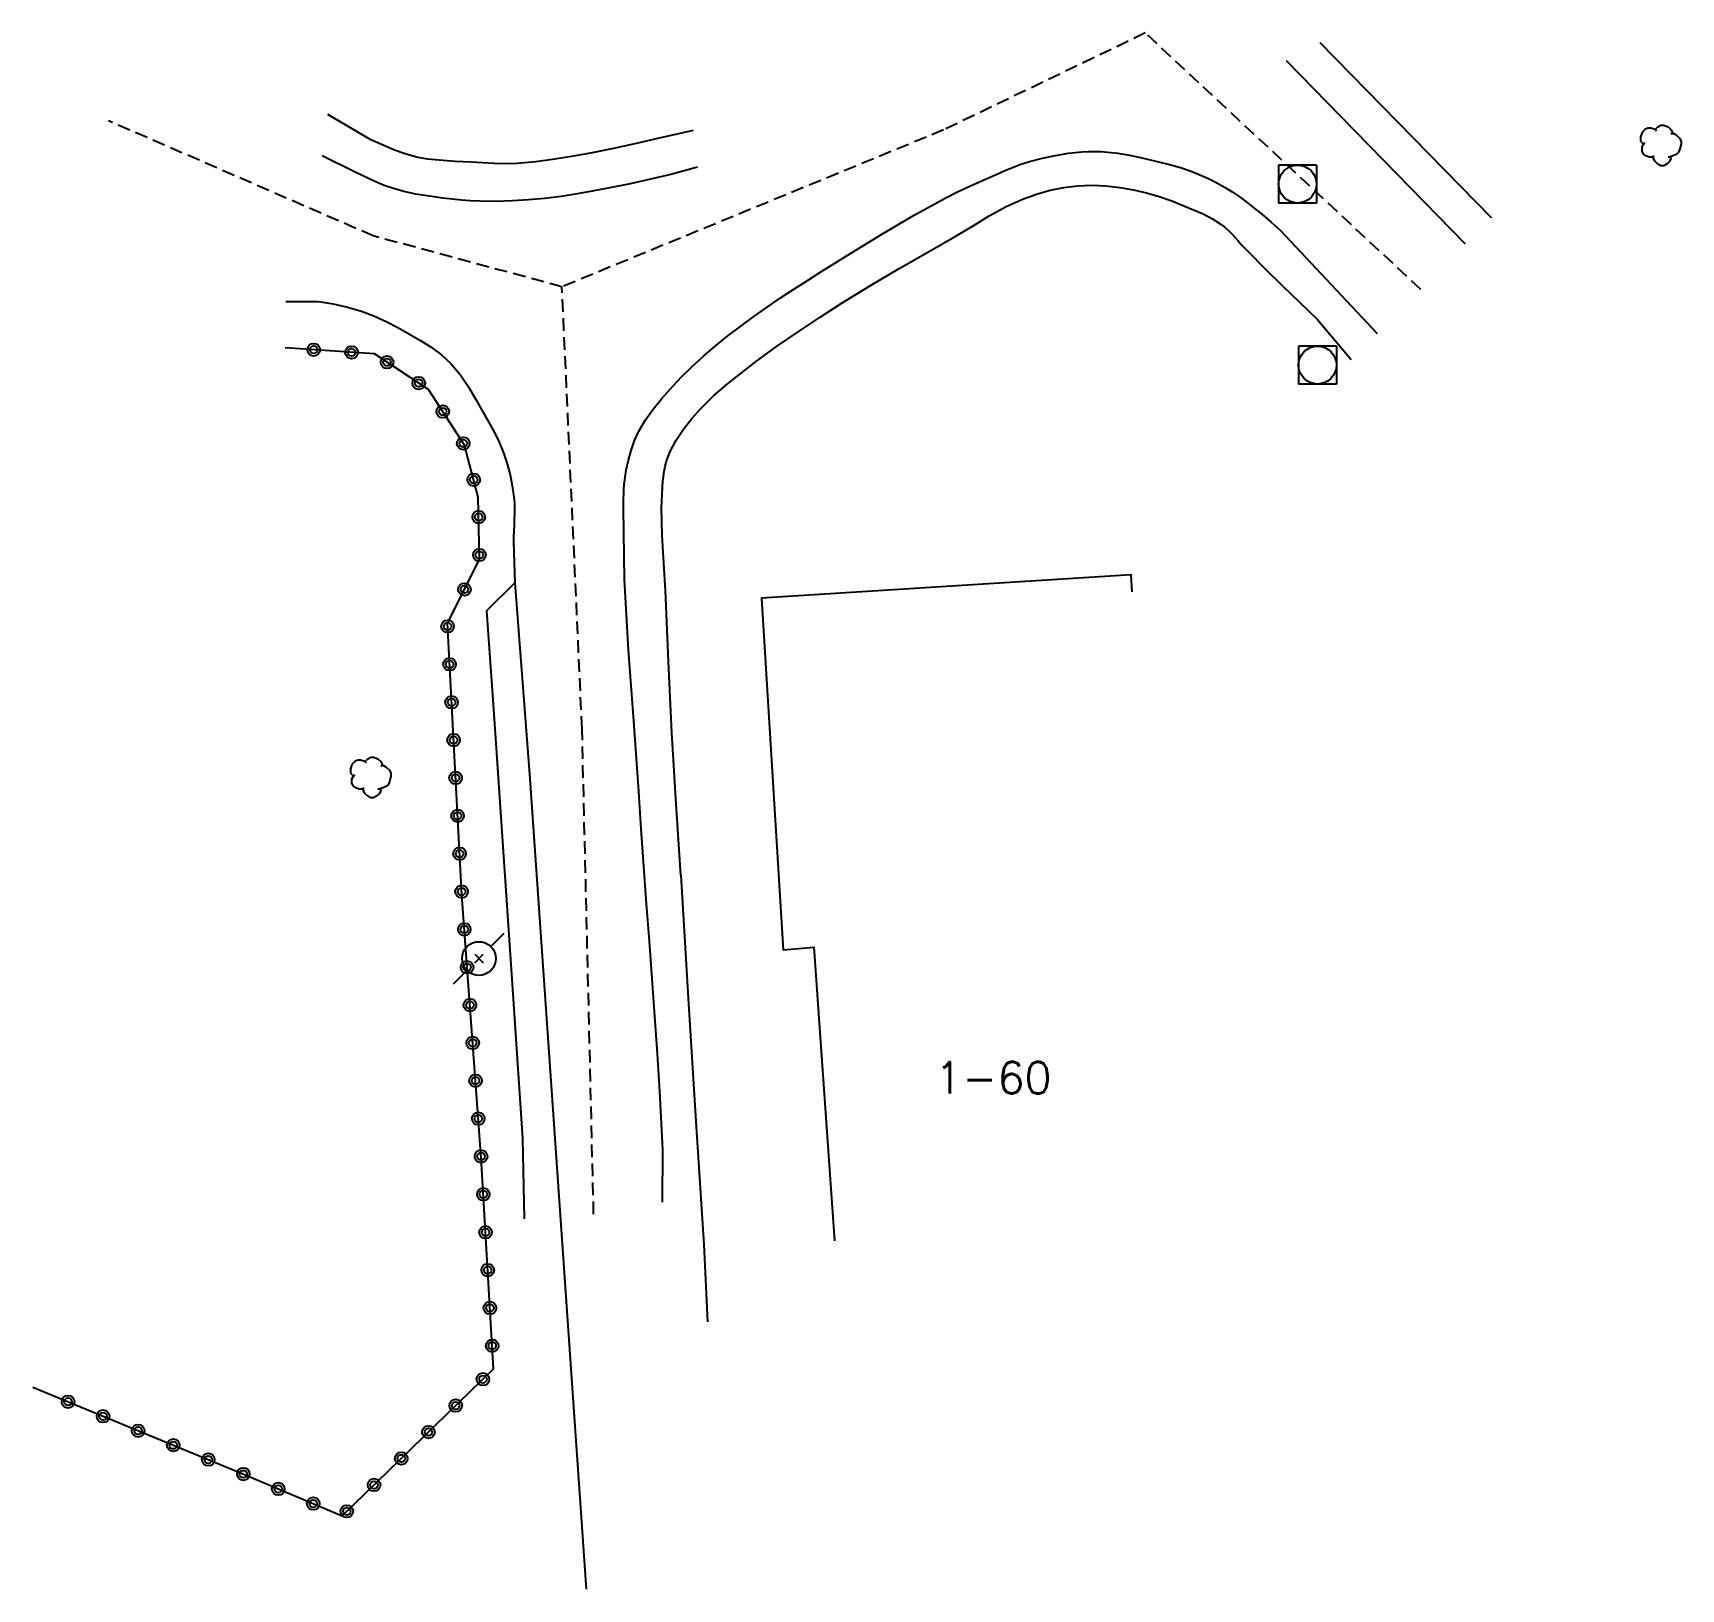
# Model space of a CAD drawing. Header units: millimetres. Extents: x 183999 to 184718, y 129000 to 129978.
# Drawn here: x 184652.5 to 184717.6, y 129308.8 to 129370.4 of the extents above; entities that cross this region are included whole.
import ezdxf
from ezdxf.enums import TextEntityAlignment as Align

# ---------------------------------------------------------------- set-up
doc = ezdxf.new("R2010")
doc.units = ezdxf.units.MM
doc.linetypes.add('DASHED', pattern=[0.75, 0.5, -0.25])
doc.layers.get('0').update_dxf_attribs({"linetype": 'CONTINUOUS'})
for name, color, linetype in [('W0001', 6, 'DASHED'), ('W0006', 2, 'CONTINUOUS'), ('W0008', 7, 'CONTINUOUS'), ('W0014', 7, 'CONTINUOUS'), ('W0101', 7, 'CONTINUOUS'), ('W0300', 7, 'CONTINUOUS'), ('W0323', 7, 'CONTINUOUS'), ('W0420', 7, 'CONTINUOUS'), ('W0473', 7, 'CONTINUOUS'), ('W0991', 7, 'CONTINUOUS')]:
    doc.layers.add(name, color=color, linetype=linetype)
doc.styles.get("Standard").update_dxf_attribs({"font": 'romans.shx', "width": 0.85})

msp = doc.modelspace()

# ---------------------------------------------------------------- texts
at = {"layer": 'W0991'}
msp.add_text('1-60', height=1.25, dxfattribs=at).set_placement((184690.441, 129329.043), align=Align.MIDDLE_CENTER)

# ---------------------------------------------------------------- blocks, each defined once
blk = doc.blocks.new('T420')
for p, q in [((0.75, 0.75), (-0.75, 0.75)), ((-0.75, 0.75), (-0.75, -0.75)), ((0.75, 0.75), (0.75, -0.75)), ((0.75, -0.75), (-0.75, -0.75))]:
    blk.add_line(p, q)
blk.add_ellipse((0, 0), major_axis=(-0.53, 0.53), ratio=1, start_param=3.926991, end_param=10.210176)
blk = doc.blocks.new('T300')
for p, q in [((-0.571, 0.686), (-0.686, 0.629)), ((-0.457, 0.686), (-0.571, 0.686)), ((-0.286, 0.629), (-0.457, 0.686)), ((-0.286, 0.629), (-0.171, 0.743)), ((-0.171, 0.743), (-0.057, 0.8)), ((-0.057, 0.8), (0.057, 0.8)), ((0.057, 0.8), (0.229, 0.743)), ((0.229, 0.743), (0.343, 0.629)), ((-0.8, 0.514), (-0.857, 0.343)), ((-0.857, 0.343), (-0.857, 0.171)), ((-0.857, 0.171), (-0.743, 0.057)), ((-0.686, 0.629), (-0.8, 0.514)), ((-0.8, -0.057), (-0.743, 0.057)), ((-0.743, 0.057), (-0.686, 0.114)), ((-0.229, 0.571), (-0.286, 0.629)), ((0.343, 0.629), (0.4, 0.514)), ((0.457, 0.457), (0.343, 0.457)), ((0.4, 0.514), (0.4, 0.457)), ((0.571, 0.4), (0.457, 0.457)), ((0.571, 0.4), (0.686, 0.286)), ((0.686, 0.286), (0.743, 0.171)), ((0.743, 0.057), (0.686, -0.171)), ((0.743, 0.171), (0.743, 0.057)), ((-0.8, -0.171), (-0.8, -0.057)), ((-0.8, -0.229), (-0.8, -0.171)), ((-0.743, -0.343), (-0.8, -0.229)), ((-0.686, -0.4), (-0.743, -0.343)), ((-0.514, -0.457), (-0.686, -0.4)), ((-0.4, -0.457), (-0.514, -0.457)), ((-0.4, -0.457), (-0.343, -0.457)), ((-0.343, -0.457), (-0.343, -0.4)), ((-0.343, -0.514), (-0.343, -0.457)), ((-0.286, -0.629), (-0.343, -0.514)), ((-0.171, -0.743), (-0.286, -0.629)), ((0.286, -0.457), (0.229, -0.457)), ((0.286, -0.629), (0.229, -0.686)), ((0.457, -0.4), (0.286, -0.457)), ((0.343, -0.514), (0.286, -0.629)), ((0.343, -0.514), (0.343, -0.457)), ((0.571, -0.343), (0.457, -0.4)), ((0.629, -0.286), (0.571, -0.343)), ((0.686, -0.171), (0.629, -0.286)), ((-0.057, -0.8), (-0.171, -0.743)), ((0.057, -0.8), (-0.057, -0.8)), ((0.171, -0.743), (0.057, -0.8)), ((0.229, -0.686), (0.171, -0.743))]:
    blk.add_line(p, q)
blk = doc.blocks.new('T473')
for p, q in [((0.500001, 0.500001), (1.000002, 1.000002)), ((-0.166667, 0.166667), (0.166667, -0.166667)), ((-0.166667, -0.166667), (0.166667, 0.166667)), ((-1.000002, -1.000002), (-0.500001, -0.500001))]:
    blk.add_line(p, q)
blk.add_ellipse((0, 0), major_axis=(0.471405, 0.471405), ratio=1, start_param=5.497787144, end_param=11.780972451)
blk = doc.blocks.new('t323o')
at = {"color": 0, "linetype": 'Continuous'}
for radius in [0.25, 0.15]:
    blk.add_circle((0, 0), radius, dxfattribs=at)

# ---------------------------------------------------------------- linework, layer by layer
at = {"layer": 'W0001'}
for points in [[(184696.451, 129370.354), (184688.474, 129366.518), (184673.383, 129360.318)], [(184707.345, 129360.212), (184707.345, 129360.212), (184707.345, 129360.212), (184696.451, 129370.354)], [(184673.383, 129360.318), (184665.92, 129362.33), (184655.446, 129366.88)], [(184674.635, 129323.652), (184674.635, 129323.652), (184674.178, 129342.843), (184673.383, 129360.318)]]:
    msp.add_lwpolyline(points, dxfattribs=at)
at = {"layer": 'W0006'}
for points in [[(184671.523, 129348.617), (184670.397, 129347.505)], [(184670.397, 129347.505), (184670.672, 129343.622), (184670.942, 129339.738), (184671.206, 129335.854), (184671.466, 129331.97), (184671.815, 129326.639), (184671.891, 129323.47)]]:
    msp.add_lwpolyline(points, dxfattribs=at)
at = {"layer": 'W0008'}
msp.add_lwpolyline([(184671.523, 129348.617), (184672.092, 129341.05), (184674.338, 129308.827)], dxfattribs=at)
at = {"layer": 'W0014'}
for points in [[(184710.146, 129363.038), (184710.146, 129363.038), (184710.146, 129363.038), (184703.364, 129369.958), (184703.364, 129369.958)], [(184709.118, 129362.001), (184702.037, 129369.251)], [(184668.522, 129365.326), (184668.07, 129365.368), (184667.623, 129365.449), (184667.185, 129365.569), (184666.759, 129365.725), (184665.829, 129366.123), (184664.121, 129367.125)], [(184678.576, 129366.502), (184677.101, 129366.169), (184676.262, 129365.966), (184675.418, 129365.783), (184674.571, 129365.617), (184673.835, 129365.483), (184673.096, 129365.359), (184672.352, 129365.259), (184671.605, 129365.195), (184671.15, 129365.183), (184670.695, 129365.195), (184670.24, 129365.219), (184669.787, 129365.242), (184669.47, 129365.258), (184669.154, 129365.278), (184668.838, 129365.3), (184668.522, 129365.326)], [(184667.607, 129363.986), (184667.183, 129364.073), (184666.765, 129364.187), (184666.355, 129364.328), (184665.956, 129364.495), (184665.198, 129364.851), (184663.902, 129365.502)], [(184677.36, 129324.12), (184677.36, 129324.12), (184677.36, 129324.12), (184677.373, 129326.192), (184677.337, 129326.966), (184677.298, 129327.739), (184677.254, 129328.512), (184677.161, 129329.994), (184677.059, 129331.475), (184676.952, 129332.956), (184676.841, 129334.437), (184676.73, 129335.917), (184676.621, 129337.398), (184676.517, 129338.879), (184676.42, 129340.361), (184676.225, 129343.153), (184676.016, 129345.947), (184675.857, 129348.747), (184675.812, 129351.55), (184675.814, 129351.74), (184675.817, 129351.929), (184675.823, 129352.119), (184675.832, 129352.308), (184675.845, 129352.498), (184675.864, 129352.687), (184675.889, 129352.876), (184675.922, 129353.063), (184676.01, 129353.459), (184676.12, 129353.851), (184676.257, 129354.234), (184676.427, 129354.605), (184676.689, 129355.055), (184676.991, 129355.479), (184677.318, 129355.883), (184677.656, 129356.274), (184678.077, 129356.726), (184678.52, 129357.156), (184678.978, 129357.569), (184679.445, 129357.971), (184679.943, 129358.377), (184680.453, 129358.766), (184680.972, 129359.144), (184681.496, 129359.515), (184682.02, 129359.875), (184682.551, 129360.226), (184683.086, 129360.569), (184683.625, 129360.907), (184684.837, 129361.66), (184686.053, 129362.406), (184687.284, 129363.131), (184688.535, 129363.819), (184689.03, 129364.071), (184689.533, 129364.309), (184690.039, 129364.537), (184690.549, 129364.758), (184690.874, 129364.898), (184691.2, 129365.037), (184691.53, 129365.165), (184691.868, 129365.274), (184692.38, 129365.406), (184692.897, 129365.513), (184693.419, 129365.596), (184693.944, 129365.654), (184694.199, 129365.67), (184694.454, 129365.673), (184694.709, 129365.665), (184694.963, 129365.646), (184695.36, 129365.598), (184695.754, 129365.531), (184696.145, 129365.451), (184696.534, 129365.365), (184696.972, 129365.263), (184697.408, 129365.154), (184697.841, 129365.03), (184698.267, 129364.885), (184698.613, 129364.748), (184698.953, 129364.597), (184699.286, 129364.431), (184699.611, 129364.25), (184699.892, 129364.075), (184700.165, 129363.886), (184700.43, 129363.688), (184700.691, 129363.485), (184701.062, 129363.184), (184701.425, 129362.873), (184701.78, 129362.553), (184705.622, 129358.475)], [(184678.74, 129365.05), (184677.686, 129364.759), (184676.886, 129364.569), (184676.083, 129364.394), (184675.277, 129364.23), (184674.638, 129364.106), (184673.997, 129363.988), (184673.353, 129363.886), (184672.706, 129363.806), (184672.065, 129363.75), (184671.423, 129363.713), (184670.779, 129363.695), (184670.136, 129363.699), (184669.769, 129363.715), (184669.403, 129363.744), (184669.038, 129363.782), (184668.674, 129363.824), (184668.406, 129363.858), (184668.139, 129363.896), (184667.873, 129363.939), (184667.607, 129363.986)], [(184678.081, 129337.059), (184677.896, 129339.871), (184677.733, 129342.684), (184677.592, 129345.499), (184677.473, 129348.314), (184677.415, 129349.394), (184677.344, 129350.479), (184677.313, 129351.569), (184677.374, 129352.657), (184677.391, 129352.8), (184677.411, 129352.942), (184677.435, 129353.084), (184677.464, 129353.225), (184677.499, 129353.365), (184677.541, 129353.503), (184677.589, 129353.64), (184677.645, 129353.773), (184677.895, 129354.247), (184678.193, 129354.691), (184678.524, 129355.109), (184678.875, 129355.508), (184679.376, 129356.009), (184679.912, 129356.47), (184680.467, 129356.907), (184681.027, 129357.334), (184681.865, 129357.951), (184682.721, 129358.543), (184683.589, 129359.116), (184684.465, 129359.677), (184685.582, 129360.367), (184686.713, 129361.035), (184687.852, 129361.69), (184688.992, 129362.341), (184689.638, 129362.725), (184690.283, 129363.119), (184690.944, 129363.49), (184691.634, 129363.802), (184692.154, 129363.985), (184692.686, 129364.134), (184693.227, 129364.245), (184693.776, 129364.313), (184694.332, 129364.335), (184694.887, 129364.311), (184695.439, 129364.249), (184695.986, 129364.158), (184696.498, 129364.039), (184697, 129363.887), (184697.494, 129363.71), (184697.981, 129363.518), (184698.361, 129363.362), (184698.739, 129363.197), (184699.107, 129363.008), (184699.456, 129362.784), (184699.604, 129362.668), (184699.743, 129362.543), (184699.875, 129362.41), (184700.001, 129362.272), (184700.124, 129362.133), (184700.247, 129361.994), (184700.372, 129361.857), (184700.501, 129361.723), (184701.183, 129361.047), (184701.869, 129360.374), (184702.557, 129359.703), (184703.244, 129359.032), (184704.594, 129357.439)], [(184662.458, 129359.734), (184663.759, 129359.734), (184664.33, 129359.641), (184664.895, 129359.514), (184665.451, 129359.351), (184665.946, 129359.167), (184666.426, 129358.95), (184666.894, 129358.708), (184667.352, 129358.449), (184667.782, 129358.194), (184668.207, 129357.925), (184668.614, 129357.627), (184668.988, 129357.286), (184669.362, 129356.844), (184669.684, 129356.362), (184669.974, 129355.865), (184670.257, 129355.368), (184670.481, 129354.976), (184670.698, 129354.578), (184670.897, 129354.17), (184671.068, 129353.75), (184671.21, 129353.323), (184671.327, 129352.889), (184671.418, 129352.449), (184671.482, 129352.004), (184671.501, 129351.782), (184671.508, 129351.559), (184671.506, 129351.337), (184671.498, 129351.114), (184671.487, 129350.893), (184671.477, 129350.671), (184671.47, 129350.45), (184671.469, 129350.228), (184671.476, 129349.825), (184671.488, 129349.422), (184671.503, 129349.02), (184671.523, 129348.617)], [(184678.081, 129337.059), (184678.372, 129332.187), (184678.675, 129327.315), (184678.991, 129322.445), (184679.143, 129319.387)]]:
    msp.add_lwpolyline(points, dxfattribs=at)
at = {"layer": 'W0101'}
msp.add_lwpolyline([(184695.932, 129348.253), (184695.888, 129348.931), (184681.271, 129348.011), (184682.135, 129334.095), (184683.348, 129334.206), (184684.16, 129322.601)], dxfattribs=at)
at = {"layer": 'W0323'}
for points in [[(184668.853, 129347.014), (184670.122, 129349.538), (184670.074, 129352.005), (184669.53, 129354.049), (184668.099, 129356.263), (184665.971, 129357.661), (184665.971, 129357.661), (184662.434, 129357.909)], [(184652.462, 129316.804), (184660.673, 129313.416), (184664.689, 129311.72), (184670.675, 129317.529), (184670.187, 129325.881), (184669.421, 129336.264), (184668.853, 129347.014)]]:
    msp.add_lwpolyline(points, dxfattribs=at)

# ---------------------------------------------------------------- block references
at = {"layer": 'W0300'}
for p in [(184716.895, 129365.906), (184665.877, 129340.916)]:
    msp.add_blockref('T300', p, dxfattribs=at)
at = {"layer": 'W0323'}
for p, rotation in [((184663.567, 129357.829), 175.9951339196988), ((184665.063, 129357.725), 175.9951339196988), ((184666.464, 129357.337), 146.6968915504009), ((184667.718, 129356.513), 146.6968915504009), ((184668.666, 129355.386), 122.8762617523337), ((184669.48, 129354.127), 122.8762617523337), ((184669.892, 129352.689), 104.903498661778), ((184670.089, 129351.213), 91.11465360769841), ((184670.119, 129349.713), 91.11465360769841), ((184669.527, 129348.354), 63.30796772435735), ((184668.86, 129346.888), 93.02453658241406), ((184668.939, 129345.39), 93.02453658241406), ((184669.018, 129343.892), 93.02453658241406), ((184669.097, 129342.394), 93.02453658241406), ((184669.176, 129340.897), 93.02453658241406), ((184669.255, 129339.399), 93.02453658241406), ((184669.335, 129337.901), 93.02453658241406), ((184669.414, 129336.403), 93.02453658241406), ((184669.521, 129334.907), 94.21932028205376), ((184669.631, 129333.411), 94.21932028205376), ((184669.742, 129331.915), 94.21932028205376), ((184669.852, 129330.419), 94.21932028205376), ((184669.963, 129328.923), 94.21932028205376), ((184670.073, 129327.427), 94.21932028205376), ((184670.183, 129325.931), 94.21932028205376), ((184670.272, 129324.434), 93.34394000320187), ((184670.359, 129322.936), 93.34394000320187), ((184670.447, 129321.439), 93.34394000320187), ((184670.534, 129319.941), 93.34394000320187), ((184670.622, 129318.444), 93.34394000320187), ((184670.256, 129317.123), 44.14026351596777), ((184653.848, 129316.232), 337.5812616900836), ((184669.18, 129316.078), 44.14026351596777), ((184655.235, 129315.66), 337.5812616900836), ((184656.621, 129315.087), 337.5812616900836), ((184668.103, 129315.033), 44.14026351596777), ((184658.008, 129314.515), 337.5812616900836), ((184659.395, 129313.943), 337.5812616900836), ((184667.027, 129313.989), 44.14026351596777), ((184660.781, 129313.37), 337.1051433036598), ((184662.163, 129312.787), 337.1051433036598), ((184665.95, 129312.944), 44.14026351596777), ((184663.545, 129312.203), 337.1051433036598), ((184664.874, 129311.899), 44.14026351596777)]:
    msp.add_blockref('t323o', p, dxfattribs=dict(at, rotation=rotation))
at = {"layer": 'W0420'}
for p in [(184702.474, 129364.38), (184703.259, 129357.223)]:
    msp.add_blockref('T420', p, dxfattribs=at)
at = {"layer": 'W0473'}
msp.add_blockref('T473', (184670.098, 129333.757), dxfattribs=at)

msp.set_redraw_order([(e.dxf.handle, doc.entitydb.next_handle()) for e in msp.query("TEXT MTEXT ATTDEF DIMENSION ARC_DIMENSION")])  # texts and dimensions are drawn at this point

doc.saveas('drawing.dxf')
